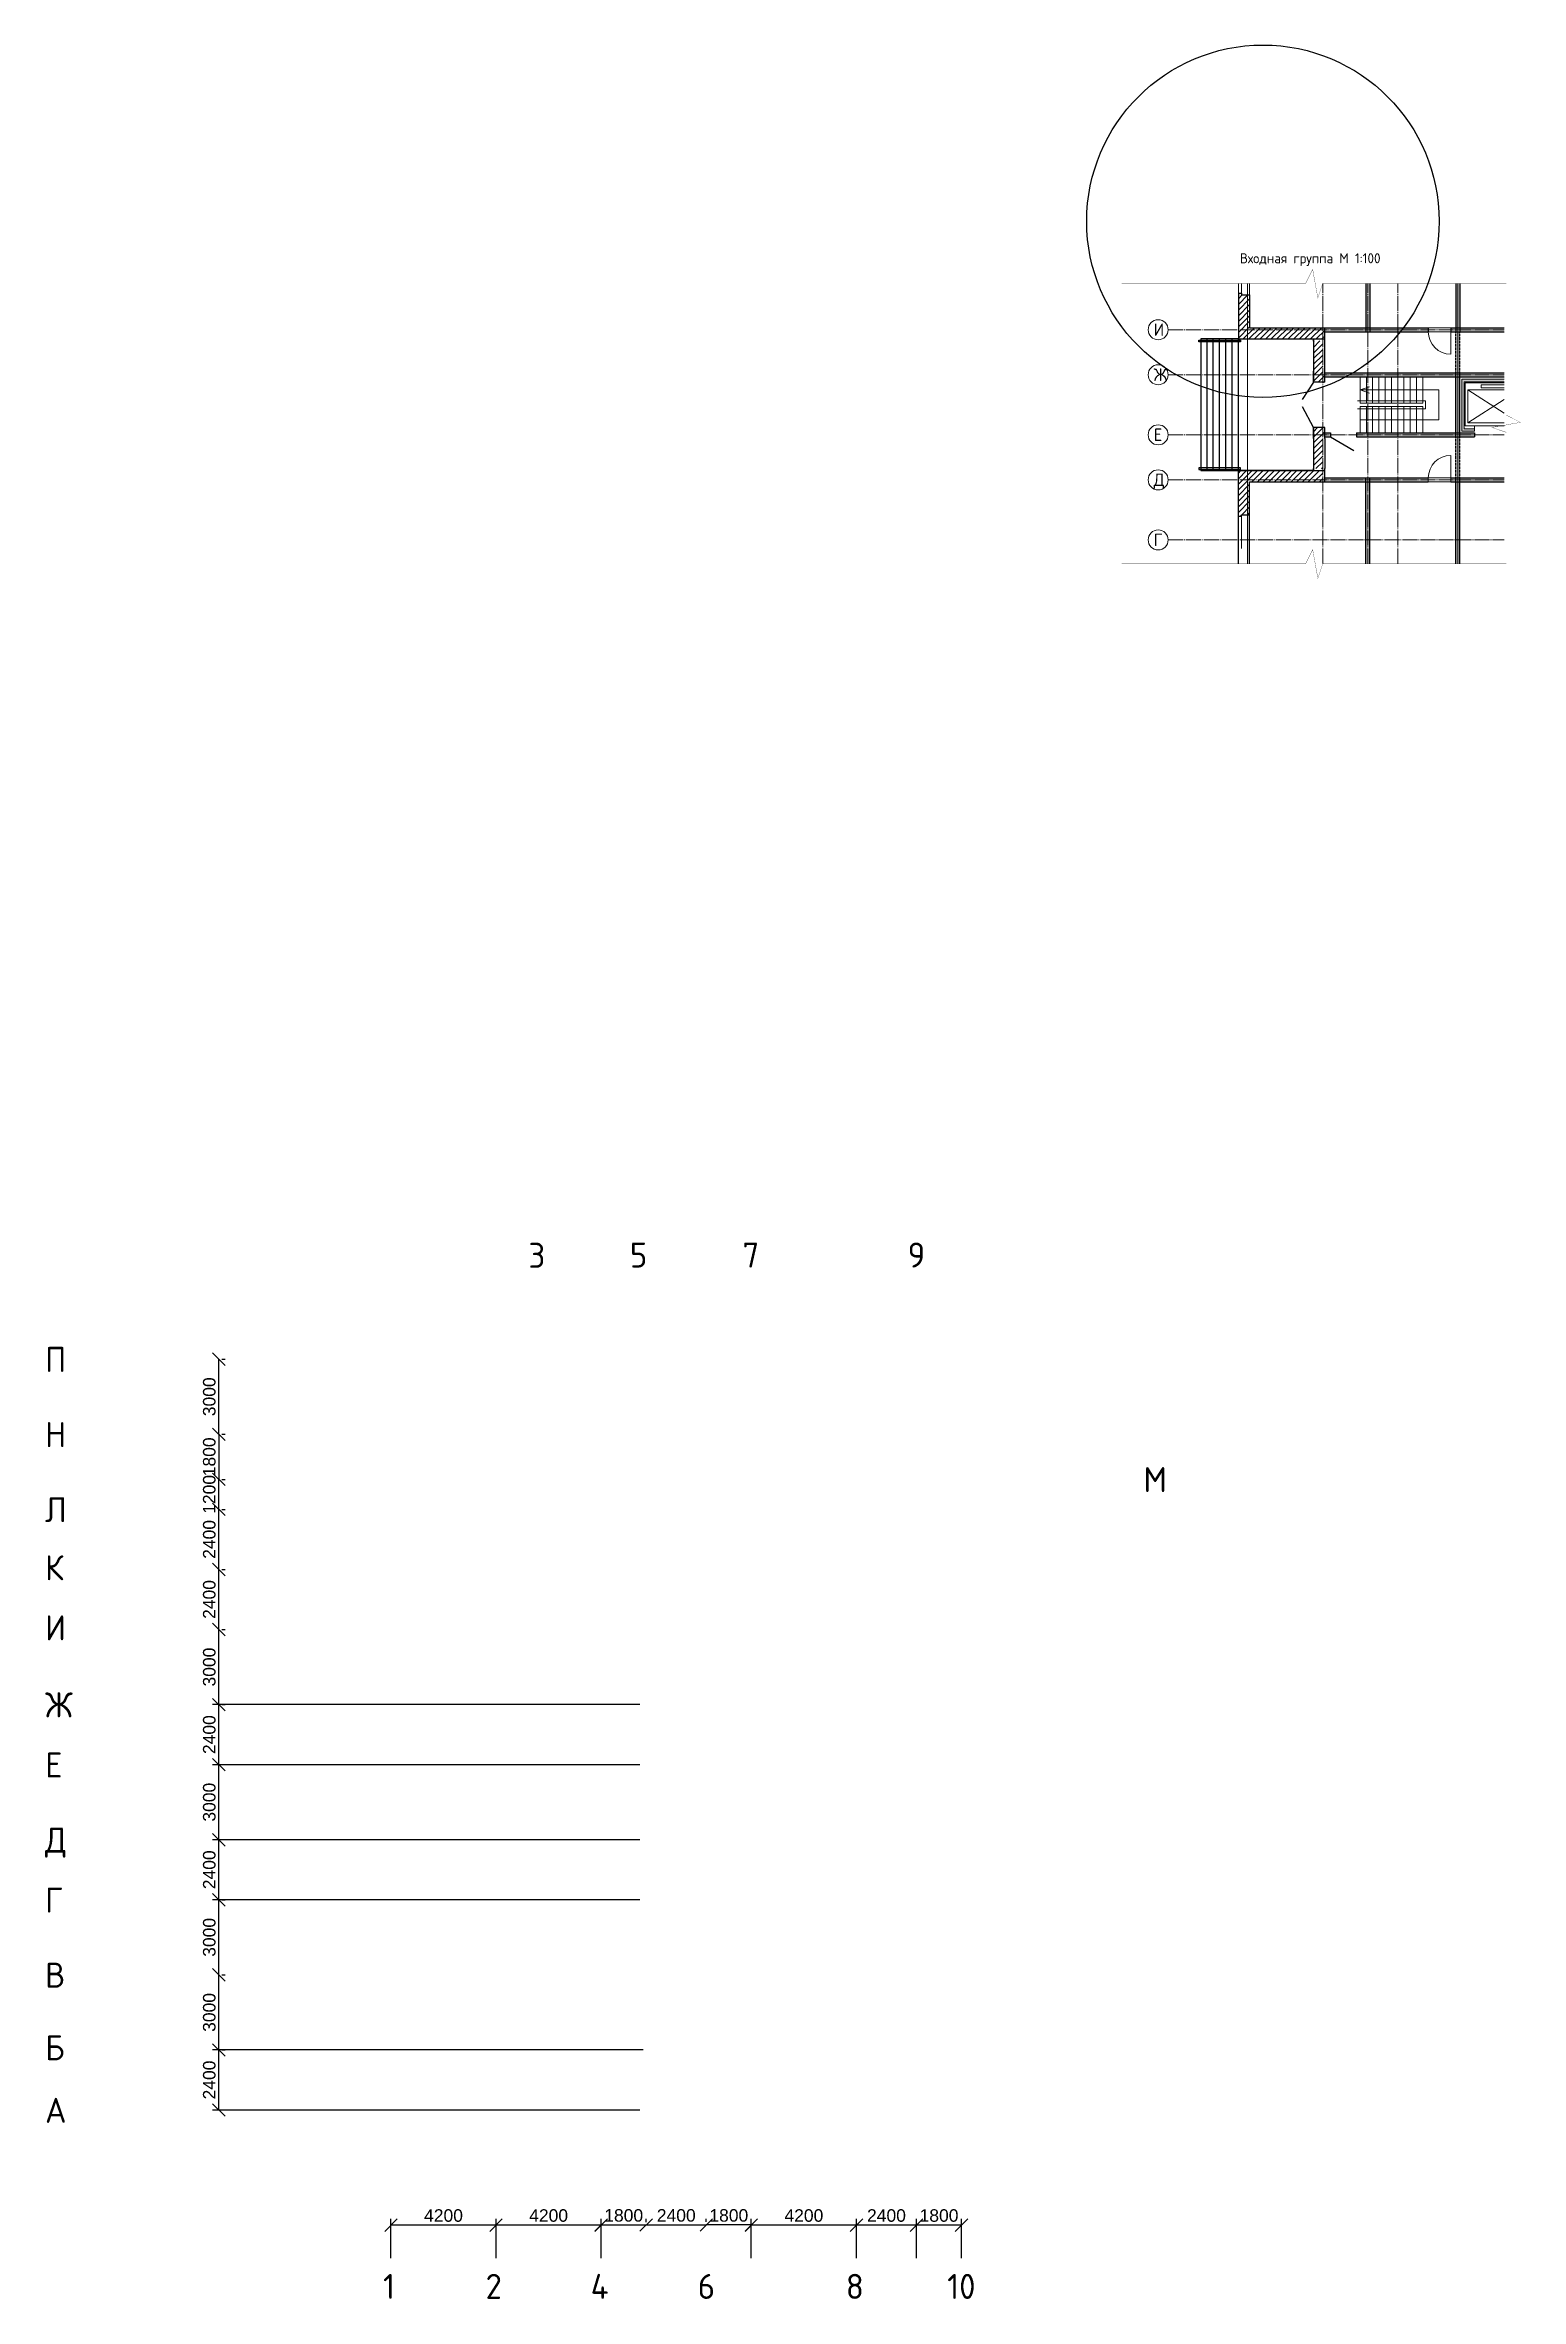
# Model space of a CAD drawing. Header units: millimetres. Extents: x -10163 to 1081624, y -5450 to 417560.
# Drawn here: x 127763 to 186735, y -5450 to 84606 of the extents above; entities that cross this region are included whole.
import ezdxf

# ---------------------------------------------------------------- set-up
doc = ezdxf.new("R2010")
doc.units = ezdxf.units.MM
doc.header["$PDMODE"] = 35
doc.linetypes.add('DASHED', pattern=[7, 5, -2, 0])
doc.linetypes.add('Штрих-пунктир', pattern=[24, 20, -1.5, 1, -1.5])
for name, color, linetype in [('0шибки', 220, 'Continuous'), ('Лестница', 7, 'Continuous'), ('ЛИФТ', 10, 'Continuous'), ('норм двкри', 60, 'Continuous'), ('Оси 2', 253, 'Continuous'), ('Покрытия', 50, 'Continuous'), ('ПРОЁМЫ', 134, 'Continuous'), ('Стены', 40, 'Continuous')]:
    doc.layers.add(name, color=color, linetype=linetype)
doc.layers.add('Окна', color=130, linetype='Continuous', lineweight=5, transparency=0.5)
doc.styles.add('GOST-2.304_Type-B', font='GOST Common.ttf')
doc.styles.get("Standard").update_dxf_attribs({"font": 'arial.ttf'})
doc.styles.add('ГОСТ', font='GOST Common.ttf', dxfattribs={"height": 400})
doc.dimstyles.new('ISO-25', dxfattribs={"dimtxt": 2.5, "dimasz": 2.5, "dimexe": 1.25, "dimexo": 0.625, "dimtad": 1, "dimtxsty": 'Standard', "dimblk": 'OBLIQUE', "dimcen": 2.5, "dimadec": 0, "dimazin": 0, "dimtfac": 1, "dimtmove": 0, "dimatfit": 3, "dimfxl": 1, "dimarcsym": 0})

msp = doc.modelspace()

# ---------------------------------------------------------------- texts
at = {"layer": 'Оси 2', "linetype": 'Штрих-пунктир', "style": 'GOST-2.304_Type-B'}
for s, p in [('3', (147077.411, 35749.05)), ('5', (151129.828, 35760)), ('7', (155629.828, 35760)), ('9', (162229.828, 35760)), ('П', (127762.524, 31586.76)), ('Н', (127762.524, 28586.76)), ('М', (171652.524, 26786.76)), ('Л', (127762.524, 25586.76)), ('К', (127762.524, 23266.76)), ('И', (127762.524, 20866.76)), ('Ж', (127762.524, 17786.76)), ('Е', (127762.524, 15386.76)), ('Д', (127762.524, 12386.76)), ('Г', (127762.524, 9986.76)), ('В', (127762.524, 6986.76)), ('Б', (127762.524, 4086.76)), ('А', (127762.524, 1586.76)), ('1', (141269.828, -5450)), ('2', (145364.25, -5450)), ('4', (149564.25, -5450)), ('6', (153844.25, -5450)), ('8', (159759.828, -5450)), ('10', (163809.828, -5450))]:
    msp.add_text(s, height=1000, dxfattribs=at).set_placement(p)
at = {"layer": 'Оси 2', "lineweight": 9, "char_height": 500, "attachment_point": 1, "style": 'ГОСТ'}
for s, insert in [('И', (172060.853, 73486.282)), ('Ж', (172060.853, 71686.282)), ('Е', (172060.853, 69286.282)), ('Д', (172060.853, 67486.282)), ('Г', (172060.853, 65086.282))]:
    msp.add_mtext_dynamic_manual_height_columns(s, width=529.33393, gutter_width=12.5, heights=[0], dxfattribs=dict(at, insert=insert))
at = {"layer": 'Покрытия', "lineweight": 9, "insert": (175505.899, 76287.484), "char_height": 400, "attachment_point": 1, "style": 'ГОСТ'}
msp.add_mtext_dynamic_manual_height_columns('Входная группа М 1:100', width=11750, gutter_width=2000, heights=[0], dxfattribs=at)

# ---------------------------------------------------------------- blocks, each defined once
blk = doc.blocks.new('_Oblique')
at = {"color": 0, "linetype": 'ByBlock', "lineweight": -2}
blk.add_line((-0.5, -0.5), (0.5, 0.5), dxfattribs=at)
blk = doc.blocks.new('*D42')
at = {"layer": 'Defpoints', "color": 0, "linetype": 'Штрих-пунктир', "transparency": 16777216}
for p in [(141583, -2500), (141583, -3940), (145783, -3940)]:
    blk.add_point(p, dxfattribs=at)
at = {"layer": 'Оси 2', "color": 0, "linetype": 'Штрих-пунктир', "lineweight": -2, "transparency": 16777216}
for p, q in [((141583, -3815), (141583, -2250)), ((145783, -2500), (141583, -2500)), ((145783, -3815), (145783, -2250))]:
    blk.add_line(p, q, dxfattribs=at)
at = {"layer": 'Оси 2', "color": 0, "linetype": 'Штрих-пунктир', "lineweight": -2, "transparency": 16777216, "xscale": 500, "yscale": 500, "zscale": 500, "rotation": 180}
blk.add_blockref('_Oblique', (141583, -2500), dxfattribs=at)
at = {"layer": 'Оси 2', "color": 0, "linetype": 'Штрих-пунктир', "lineweight": -2, "transparency": 16777216, "xscale": 500, "yscale": 500, "zscale": 500}
blk.add_blockref('_Oblique', (145783, -2500), dxfattribs=at)
at = {"layer": 'Оси 2', "color": 0, "linetype": 'Штрих-пунктир', "transparency": 16777216, "insert": (143683, -2120), "char_height": 500, "attachment_point": 5}
blk.add_mtext('4200', dxfattribs=at)
blk = doc.blocks.new('*D43')
at = {"layer": 'Defpoints', "color": 0, "linetype": 'Штрих-пунктир', "transparency": 16777216}
for p in [(145783, -2500), (145783, -3940), (149983, -3940)]:
    blk.add_point(p, dxfattribs=at)
at = {"layer": 'Оси 2', "color": 0, "linetype": 'Штрих-пунктир', "lineweight": -2, "transparency": 16777216}
for p, q in [((145783, -3815), (145783, -2250)), ((149983, -2500), (145783, -2500)), ((149983, -3815), (149983, -2250))]:
    blk.add_line(p, q, dxfattribs=at)
at = {"layer": 'Оси 2', "color": 0, "linetype": 'Штрих-пунктир', "lineweight": -2, "transparency": 16777216, "xscale": 500, "yscale": 500, "zscale": 500, "rotation": 180}
blk.add_blockref('_Oblique', (145783, -2500), dxfattribs=at)
at = {"layer": 'Оси 2', "color": 0, "linetype": 'Штрих-пунктир', "lineweight": -2, "transparency": 16777216, "xscale": 500, "yscale": 500, "zscale": 500}
blk.add_blockref('_Oblique', (149983, -2500), dxfattribs=at)
at = {"layer": 'Оси 2', "color": 0, "linetype": 'Штрих-пунктир', "transparency": 16777216, "insert": (147883, -2120), "char_height": 500, "attachment_point": 5}
blk.add_mtext('4200', dxfattribs=at)
blk = doc.blocks.new('*D44')
at = {"layer": 'Defpoints', "color": 0, "linetype": 'Штрих-пунктир', "transparency": 16777216}
for p in [(155983, -2500), (155983, -3940), (160183, -3940)]:
    blk.add_point(p, dxfattribs=at)
at = {"layer": 'Оси 2', "color": 0, "linetype": 'Штрих-пунктир', "lineweight": -2, "transparency": 16777216}
for p, q in [((155983, -3815), (155983, -2250)), ((160183, -2500), (155983, -2500)), ((160183, -3815), (160183, -2250))]:
    blk.add_line(p, q, dxfattribs=at)
at = {"layer": 'Оси 2', "color": 0, "linetype": 'Штрих-пунктир', "lineweight": -2, "transparency": 16777216, "xscale": 500, "yscale": 500, "zscale": 500, "rotation": 180}
blk.add_blockref('_Oblique', (155983, -2500), dxfattribs=at)
at = {"layer": 'Оси 2', "color": 0, "linetype": 'Штрих-пунктир', "lineweight": -2, "transparency": 16777216, "xscale": 500, "yscale": 500, "zscale": 500}
blk.add_blockref('_Oblique', (160183, -2500), dxfattribs=at)
at = {"layer": 'Оси 2', "color": 0, "linetype": 'Штрих-пунктир', "transparency": 16777216, "insert": (158083, -2120), "char_height": 500, "attachment_point": 5}
blk.add_mtext('4200', dxfattribs=at)
blk = doc.blocks.new('*D45')
at = {"layer": 'Defpoints', "color": 0, "linetype": 'Штрих-пунктир', "transparency": 16777216}
for p in [(160183, -2500), (160183, -3940), (162583, -3940)]:
    blk.add_point(p, dxfattribs=at)
at = {"layer": 'Оси 2', "color": 0, "linetype": 'Штрих-пунктир', "lineweight": -2, "transparency": 16777216}
for p, q in [((160183, -3815), (160183, -2250)), ((162583, -2500), (160183, -2500)), ((162583, -3815), (162583, -2250))]:
    blk.add_line(p, q, dxfattribs=at)
at = {"layer": 'Оси 2', "color": 0, "linetype": 'Штрих-пунктир', "lineweight": -2, "transparency": 16777216, "xscale": 500, "yscale": 500, "zscale": 500, "rotation": 180}
blk.add_blockref('_Oblique', (160183, -2500), dxfattribs=at)
at = {"layer": 'Оси 2', "color": 0, "linetype": 'Штрих-пунктир', "lineweight": -2, "transparency": 16777216, "xscale": 500, "yscale": 500, "zscale": 500}
blk.add_blockref('_Oblique', (162583, -2500), dxfattribs=at)
at = {"layer": 'Оси 2', "color": 0, "linetype": 'Штрих-пунктир', "transparency": 16777216, "insert": (161383, -2120), "char_height": 500, "attachment_point": 5}
blk.add_mtext('2400', dxfattribs=at)
blk = doc.blocks.new('*D46')
at = {"layer": 'Defpoints', "color": 0, "linetype": 'Штрих-пунктир', "transparency": 16777216}
for p in [(162583, -2500), (162583, -3940), (164383, -3940)]:
    blk.add_point(p, dxfattribs=at)
at = {"layer": 'Оси 2', "color": 0, "linetype": 'Штрих-пунктир', "lineweight": -2, "transparency": 16777216}
for p, q in [((162583, -3815), (162583, -2250)), ((164383, -2500), (162583, -2500)), ((164383, -3815), (164383, -2250))]:
    blk.add_line(p, q, dxfattribs=at)
at = {"layer": 'Оси 2', "color": 0, "linetype": 'Штрих-пунктир', "lineweight": -2, "transparency": 16777216, "xscale": 500, "yscale": 500, "zscale": 500, "rotation": 180}
blk.add_blockref('_Oblique', (162583, -2500), dxfattribs=at)
at = {"layer": 'Оси 2', "color": 0, "linetype": 'Штрих-пунктир', "lineweight": -2, "transparency": 16777216, "xscale": 500, "yscale": 500, "zscale": 500}
blk.add_blockref('_Oblique', (164383, -2500), dxfattribs=at)
at = {"layer": 'Оси 2', "color": 0, "linetype": 'Штрих-пунктир', "transparency": 16777216, "insert": (163483, -2120), "char_height": 500, "attachment_point": 5}
blk.add_mtext('1800', dxfattribs=at)
blk = doc.blocks.new('*D47')
at = {"layer": 'Defpoints', "color": 0, "linetype": 'Штрих-пунктир', "transparency": 16777216}
for p in [(134705, 4497), (151783, 4497), (151655, 2097)]:
    blk.add_point(p, dxfattribs=at)
at = {"layer": 'Оси 2', "color": 0, "linetype": 'Штрих-пунктир', "lineweight": -2, "transparency": 16777216}
for p, q in [((151658, 4497), (134455, 4497)), ((134705, 2097), (134705, 4497)), ((151530, 2097), (134455, 2097))]:
    blk.add_line(p, q, dxfattribs=at)
at = {"layer": 'Оси 2', "color": 0, "linetype": 'Штрих-пунктир', "lineweight": -2, "transparency": 16777216, "xscale": 500, "yscale": 500, "zscale": 500}
for p, rotation in [((134705, 4497), 90), ((134705, 2097), 270)]:
    blk.add_blockref('_Oblique', p, dxfattribs=dict(at, rotation=rotation))
at = {"layer": 'Оси 2', "color": 0, "linetype": 'Штрих-пунктир', "transparency": 16777216, "insert": (134325, 3297), "char_height": 500, "attachment_point": 5, "rotation": 90}
blk.add_mtext('2400', dxfattribs=at)
blk = doc.blocks.new('*D48')
at = {"layer": 'Defpoints', "color": 0, "linetype": 'Штрих-пунктир', "transparency": 16777216}
for p in [(134705, 12897), (151655, 12897), (151655, 10497)]:
    blk.add_point(p, dxfattribs=at)
at = {"layer": 'Оси 2', "color": 0, "linetype": 'Штрих-пунктир', "lineweight": -2, "transparency": 16777216}
for p, q in [((151530, 12897), (134455, 12897)), ((134705, 10497), (134705, 12897)), ((151530, 10497), (134455, 10497))]:
    blk.add_line(p, q, dxfattribs=at)
at = {"layer": 'Оси 2', "color": 0, "linetype": 'Штрих-пунктир', "lineweight": -2, "transparency": 16777216, "xscale": 500, "yscale": 500, "zscale": 500}
for p, rotation in [((134705, 12897), 90), ((134705, 10497), 270)]:
    blk.add_blockref('_Oblique', p, dxfattribs=dict(at, rotation=rotation))
at = {"layer": 'Оси 2', "color": 0, "linetype": 'Штрих-пунктир', "transparency": 16777216, "insert": (134325, 11697), "char_height": 500, "attachment_point": 5, "rotation": 90}
blk.add_mtext('2400', dxfattribs=at)
blk = doc.blocks.new('*D49')
at = {"layer": 'Defpoints', "color": 0, "linetype": 'Штрих-пунктир', "transparency": 16777216}
for p in [(134705, 15897), (151655, 15897), (151655, 12897)]:
    blk.add_point(p, dxfattribs=at)
at = {"layer": 'Оси 2', "color": 0, "linetype": 'Штрих-пунктир', "lineweight": -2, "transparency": 16777216}
for p, q in [((151530, 15897), (134455, 15897)), ((134705, 12897), (134705, 15897)), ((151530, 12897), (134455, 12897))]:
    blk.add_line(p, q, dxfattribs=at)
at = {"layer": 'Оси 2', "color": 0, "linetype": 'Штрих-пунктир', "lineweight": -2, "transparency": 16777216, "xscale": 500, "yscale": 500, "zscale": 500}
for p, rotation in [((134705, 15897), 90), ((134705, 12897), 270)]:
    blk.add_blockref('_Oblique', p, dxfattribs=dict(at, rotation=rotation))
at = {"layer": 'Оси 2', "color": 0, "linetype": 'Штрих-пунктир', "transparency": 16777216, "insert": (134325, 14397), "char_height": 500, "attachment_point": 5, "rotation": 90}
blk.add_mtext('3000', dxfattribs=at)
blk = doc.blocks.new('*D50')
at = {"layer": 'Defpoints', "color": 0, "linetype": 'Штрих-пунктир', "transparency": 16777216}
for p in [(134705, 18297), (151655, 18297), (151655, 15897)]:
    blk.add_point(p, dxfattribs=at)
at = {"layer": 'Оси 2', "color": 0, "linetype": 'Штрих-пунктир', "lineweight": -2, "transparency": 16777216}
for p, q in [((151530, 18297), (134455, 18297)), ((134705, 15897), (134705, 18297)), ((151530, 15897), (134455, 15897))]:
    blk.add_line(p, q, dxfattribs=at)
at = {"layer": 'Оси 2', "color": 0, "linetype": 'Штрих-пунктир', "lineweight": -2, "transparency": 16777216, "xscale": 500, "yscale": 500, "zscale": 500}
for p, rotation in [((134705, 18297), 90), ((134705, 15897), 270)]:
    blk.add_blockref('_Oblique', p, dxfattribs=dict(at, rotation=rotation))
at = {"layer": 'Оси 2', "color": 0, "linetype": 'Штрих-пунктир', "transparency": 16777216, "insert": (134325, 17097), "char_height": 500, "attachment_point": 5, "rotation": 90}
blk.add_mtext('2400', dxfattribs=at)
blk = doc.blocks.new('*D51')
at = {"layer": 'Defpoints', "color": 0, "linetype": 'Штрих-пунктир', "transparency": 16777216}
for p in [(149983, -2504), (151783, -2496), (151783, -2504)]:
    blk.add_point(p, dxfattribs=at)
at = {"layer": 'Оси 2', "color": 0, "linetype": 'Штрих-пунктир', "lineweight": -2, "transparency": 16777216}
for p, q in [((149983, -2379), (149983, -2246)), ((149983, -2496), (151783, -2496)), ((151783, -2379), (151783, -2246))]:
    blk.add_line(p, q, dxfattribs=at)
at = {"layer": 'Оси 2', "color": 0, "linetype": 'Штрих-пунктир', "lineweight": -2, "transparency": 16777216, "xscale": 500, "yscale": 500, "zscale": 500, "rotation": 180}
blk.add_blockref('_Oblique', (149983, -2496), dxfattribs=at)
at = {"layer": 'Оси 2', "color": 0, "linetype": 'Штрих-пунктир', "lineweight": -2, "transparency": 16777216, "xscale": 500, "yscale": 500, "zscale": 500}
blk.add_blockref('_Oblique', (151783, -2496), dxfattribs=at)
at = {"layer": 'Оси 2', "color": 0, "linetype": 'Штрих-пунктир', "transparency": 16777216, "insert": (150883, -2116), "char_height": 500, "attachment_point": 5}
blk.add_mtext('1800', dxfattribs=at)
blk = doc.blocks.new('*D52')
at = {"layer": 'Defpoints', "color": 0, "linetype": 'Штрих-пунктир', "transparency": 16777216}
for p in [(151783, -2496), (154183, -2496), (154183, -2496)]:
    blk.add_point(p, dxfattribs=at)
at = {"layer": 'Оси 2', "color": 0, "linetype": 'Штрих-пунктир', "lineweight": -2, "transparency": 16777216}
for p, q in [((151783, -2371), (151783, -2246)), ((151783, -2496), (154183, -2496)), ((154183, -2371), (154183, -2246))]:
    blk.add_line(p, q, dxfattribs=at)
at = {"layer": 'Оси 2', "color": 0, "linetype": 'Штрих-пунктир', "lineweight": -2, "transparency": 16777216, "xscale": 500, "yscale": 500, "zscale": 500, "rotation": 180}
blk.add_blockref('_Oblique', (151783, -2496), dxfattribs=at)
at = {"layer": 'Оси 2', "color": 0, "linetype": 'Штрих-пунктир', "lineweight": -2, "transparency": 16777216, "xscale": 500, "yscale": 500, "zscale": 500}
blk.add_blockref('_Oblique', (154183, -2496), dxfattribs=at)
at = {"layer": 'Оси 2', "color": 0, "linetype": 'Штрих-пунктир', "transparency": 16777216, "insert": (152983, -2116), "char_height": 500, "attachment_point": 5}
blk.add_mtext('2400', dxfattribs=at)
blk = doc.blocks.new('*D53')
at = {"layer": 'Defpoints', "color": 0, "linetype": 'Штрих-пунктир', "transparency": 16777216}
for p in [(154183, -2496), (154183, -2500), (155983, -2500)]:
    blk.add_point(p, dxfattribs=at)
at = {"layer": 'Оси 2', "color": 0, "linetype": 'Штрих-пунктир', "lineweight": -2, "transparency": 16777216}
for p, q in [((154183, -2375), (154183, -2246)), ((155983, -2496), (154183, -2496)), ((155983, -2375), (155983, -2246))]:
    blk.add_line(p, q, dxfattribs=at)
at = {"layer": 'Оси 2', "color": 0, "linetype": 'Штрих-пунктир', "lineweight": -2, "transparency": 16777216, "xscale": 500, "yscale": 500, "zscale": 500, "rotation": 180}
blk.add_blockref('_Oblique', (154183, -2496), dxfattribs=at)
at = {"layer": 'Оси 2', "color": 0, "linetype": 'Штрих-пунктир', "lineweight": -2, "transparency": 16777216, "xscale": 500, "yscale": 500, "zscale": 500}
blk.add_blockref('_Oblique', (155983, -2496), dxfattribs=at)
at = {"layer": 'Оси 2', "color": 0, "linetype": 'Штрих-пунктир', "transparency": 16777216, "insert": (155083, -2116), "char_height": 500, "attachment_point": 5}
blk.add_mtext('1800', dxfattribs=at)
blk = doc.blocks.new('*D54')
at = {"layer": 'Defpoints', "color": 0, "linetype": 'Штрих-пунктир', "transparency": 16777216}
for p in [(134705, 7497), (134705, 7497), (134705, 4497)]:
    blk.add_point(p, dxfattribs=at)
at = {"layer": 'Оси 2', "color": 0, "linetype": 'Штрих-пунктир', "lineweight": -2, "transparency": 16777216}
for p, q in [((134705, 4497), (134705, 7497)), ((134830, 7497), (134955, 7497)), ((134830, 4497), (134955, 4497))]:
    blk.add_line(p, q, dxfattribs=at)
at = {"layer": 'Оси 2', "color": 0, "linetype": 'Штрих-пунктир', "lineweight": -2, "transparency": 16777216, "xscale": 500, "yscale": 500, "zscale": 500}
for p, rotation in [((134705, 7497), 90), ((134705, 4497), 270)]:
    blk.add_blockref('_Oblique', p, dxfattribs=dict(at, rotation=rotation))
at = {"layer": 'Оси 2', "color": 0, "linetype": 'Штрих-пунктир', "transparency": 16777216, "insert": (134325, 5997), "char_height": 500, "attachment_point": 5, "rotation": 90}
blk.add_mtext('3000', dxfattribs=at)
blk = doc.blocks.new('*D55')
at = {"layer": 'Defpoints', "color": 0, "linetype": 'Штрих-пунктир', "transparency": 16777216}
for p in [(134705, 10497), (134705, 10497), (134705, 7497)]:
    blk.add_point(p, dxfattribs=at)
at = {"layer": 'Оси 2', "color": 0, "linetype": 'Штрих-пунктир', "lineweight": -2, "transparency": 16777216}
for p, q in [((134705, 7497), (134705, 10497)), ((134830, 10497), (134955, 10497)), ((134830, 7497), (134955, 7497))]:
    blk.add_line(p, q, dxfattribs=at)
at = {"layer": 'Оси 2', "color": 0, "linetype": 'Штрих-пунктир', "lineweight": -2, "transparency": 16777216, "xscale": 500, "yscale": 500, "zscale": 500}
for p, rotation in [((134705, 10497), 90), ((134705, 7497), 270)]:
    blk.add_blockref('_Oblique', p, dxfattribs=dict(at, rotation=rotation))
at = {"layer": 'Оси 2', "color": 0, "linetype": 'Штрих-пунктир', "transparency": 16777216, "insert": (134325, 8997), "char_height": 500, "attachment_point": 5, "rotation": 90}
blk.add_mtext('3000', dxfattribs=at)
blk = doc.blocks.new('*D56')
at = {"layer": 'Defpoints', "color": 0, "linetype": 'Штрих-пунктир', "transparency": 16777216}
for p in [(134705, 21297), (134705, 21297), (134705, 18297)]:
    blk.add_point(p, dxfattribs=at)
at = {"layer": 'Оси 2', "color": 0, "linetype": 'Штрих-пунктир', "lineweight": -2, "transparency": 16777216}
for p, q in [((134705, 18297), (134705, 21297)), ((134830, 21297), (134955, 21297)), ((134830, 18297), (134955, 18297))]:
    blk.add_line(p, q, dxfattribs=at)
at = {"layer": 'Оси 2', "color": 0, "linetype": 'Штрих-пунктир', "lineweight": -2, "transparency": 16777216, "xscale": 500, "yscale": 500, "zscale": 500}
for p, rotation in [((134705, 21297), 90), ((134705, 18297), 270)]:
    blk.add_blockref('_Oblique', p, dxfattribs=dict(at, rotation=rotation))
at = {"layer": 'Оси 2', "color": 0, "linetype": 'Штрих-пунктир', "transparency": 16777216, "insert": (134325, 19797), "char_height": 500, "attachment_point": 5, "rotation": 90}
blk.add_mtext('3000', dxfattribs=at)
blk = doc.blocks.new('*D57')
at = {"layer": 'Defpoints', "color": 0, "linetype": 'Штрих-пунктир', "transparency": 16777216}
for p in [(134705, 23697), (134705, 23697), (134705, 21297)]:
    blk.add_point(p, dxfattribs=at)
at = {"layer": 'Оси 2', "color": 0, "linetype": 'Штрих-пунктир', "lineweight": -2, "transparency": 16777216}
for p, q in [((134705, 21297), (134705, 23697)), ((134830, 23697), (134955, 23697)), ((134830, 21297), (134955, 21297))]:
    blk.add_line(p, q, dxfattribs=at)
at = {"layer": 'Оси 2', "color": 0, "linetype": 'Штрих-пунктир', "lineweight": -2, "transparency": 16777216, "xscale": 500, "yscale": 500, "zscale": 500}
for p, rotation in [((134705, 23697), 90), ((134705, 21297), 270)]:
    blk.add_blockref('_Oblique', p, dxfattribs=dict(at, rotation=rotation))
at = {"layer": 'Оси 2', "color": 0, "linetype": 'Штрих-пунктир', "transparency": 16777216, "insert": (134325, 22497), "char_height": 500, "attachment_point": 5, "rotation": 90}
blk.add_mtext('2400', dxfattribs=at)
blk = doc.blocks.new('*D58')
at = {"layer": 'Defpoints', "color": 0, "linetype": 'Штрих-пунктир', "transparency": 16777216}
for p in [(134705, 26097), (134705, 26097), (134705, 23697)]:
    blk.add_point(p, dxfattribs=at)
at = {"layer": 'Оси 2', "color": 0, "linetype": 'Штрих-пунктир', "lineweight": -2, "transparency": 16777216}
for p, q in [((134705, 23697), (134705, 26097)), ((134830, 26097), (134955, 26097)), ((134830, 23697), (134955, 23697))]:
    blk.add_line(p, q, dxfattribs=at)
at = {"layer": 'Оси 2', "color": 0, "linetype": 'Штрих-пунктир', "lineweight": -2, "transparency": 16777216, "xscale": 500, "yscale": 500, "zscale": 500}
for p, rotation in [((134705, 26097), 90), ((134705, 23697), 270)]:
    blk.add_blockref('_Oblique', p, dxfattribs=dict(at, rotation=rotation))
at = {"layer": 'Оси 2', "color": 0, "linetype": 'Штрих-пунктир', "transparency": 16777216, "insert": (134325, 24897), "char_height": 500, "attachment_point": 5, "rotation": 90}
blk.add_mtext('2400', dxfattribs=at)
blk = doc.blocks.new('*D59')
at = {"layer": 'Defpoints', "color": 0, "linetype": 'Штрих-пунктир', "transparency": 16777216}
for p in [(134705, 32097), (134705, 32097), (134705, 29097)]:
    blk.add_point(p, dxfattribs=at)
at = {"layer": 'Оси 2', "color": 0, "linetype": 'Штрих-пунктир', "lineweight": -2, "transparency": 16777216}
for p, q in [((134705, 29097), (134705, 32097)), ((134830, 32097), (134955, 32097)), ((134830, 29097), (134955, 29097))]:
    blk.add_line(p, q, dxfattribs=at)
at = {"layer": 'Оси 2', "color": 0, "linetype": 'Штрих-пунктир', "lineweight": -2, "transparency": 16777216, "xscale": 500, "yscale": 500, "zscale": 500}
for p, rotation in [((134705, 32097), 90), ((134705, 29097), 270)]:
    blk.add_blockref('_Oblique', p, dxfattribs=dict(at, rotation=rotation))
at = {"layer": 'Оси 2', "color": 0, "linetype": 'Штрих-пунктир', "transparency": 16777216, "insert": (134325, 30597), "char_height": 500, "attachment_point": 5, "rotation": 90}
blk.add_mtext('3000', dxfattribs=at)
blk = doc.blocks.new('*D60')
at = {"layer": 'Defpoints', "color": 0, "linetype": 'Штрих-пунктир', "transparency": 16777216}
for p in [(134701, 29097), (134701, 27297), (134705, 27297)]:
    blk.add_point(p, dxfattribs=at)
at = {"layer": 'Оси 2', "color": 0, "linetype": 'Штрих-пунктир', "lineweight": -2, "transparency": 16777216}
for p, q in [((134705, 29097), (134705, 27297)), ((134826, 29097), (134955, 29097)), ((134826, 27297), (134955, 27297))]:
    blk.add_line(p, q, dxfattribs=at)
at = {"layer": 'Оси 2', "color": 0, "linetype": 'Штрих-пунктир', "lineweight": -2, "transparency": 16777216, "xscale": 500, "yscale": 500, "zscale": 500}
for p, rotation in [((134705, 29097), 90), ((134705, 27297), 270)]:
    blk.add_blockref('_Oblique', p, dxfattribs=dict(at, rotation=rotation))
at = {"layer": 'Оси 2', "color": 0, "linetype": 'Штрих-пунктир', "transparency": 16777216, "insert": (134325, 28197), "char_height": 500, "attachment_point": 5, "rotation": 90}
blk.add_mtext('1800', dxfattribs=at)
blk = doc.blocks.new('*D61')
at = {"layer": 'Defpoints', "color": 0, "linetype": 'Штрих-пунктир', "transparency": 16777216}
for p in [(134705, 27297), (134705, 27297), (134705, 26097)]:
    blk.add_point(p, dxfattribs=at)
at = {"layer": 'Оси 2', "color": 0, "linetype": 'Штрих-пунктир', "lineweight": -2, "transparency": 16777216}
for p, q in [((134705, 26097), (134705, 27297)), ((134830, 27297), (134955, 27297)), ((134830, 26097), (134955, 26097))]:
    blk.add_line(p, q, dxfattribs=at)
at = {"layer": 'Оси 2', "color": 0, "linetype": 'Штрих-пунктир', "lineweight": -2, "transparency": 16777216, "xscale": 500, "yscale": 500, "zscale": 500}
for p, rotation in [((134705, 27297), 90), ((134705, 26097), 270)]:
    blk.add_blockref('_Oblique', p, dxfattribs=dict(at, rotation=rotation))
at = {"layer": 'Оси 2', "color": 0, "linetype": 'Штрих-пунктир', "transparency": 16777216, "insert": (134325, 26697), "char_height": 500, "attachment_point": 5, "rotation": 90}
blk.add_mtext('1200', dxfattribs=at)

# ---------------------------------------------------------------- dimensions: what is measured, and where the dimension line sits
at = {"layer": 'Оси 2', "linetype": 'Штрих-пунктир'}
for base, p1, p2, angle, picture, middle in [((134705.22, 32096.76), (134705.22, 29096.76), (134705.22, 32096.76), 90, '*D59', (134324.763, 30596.76)), ((134705.22, 27296.76), (134701.47, 29096.76), (134701.47, 27296.76), 90, '*D60', (134324.934, 28196.76)), ((134705.22, 26096.76), (134705.22, 23696.76), (134705.22, 26096.76), 90, '*D58', (134324.934, 24896.76)), ((134705.22, 23696.76), (134705.22, 21296.76), (134705.22, 23696.76), 90, '*D57', (134324.934, 22496.76)), ((134705.22, 21296.76), (134705.22, 18296.76), (134705.22, 21296.76), 90, '*D56', (134324.763, 19796.76)), ((134705.22, 18296.76), (151655.22, 15896.76), (151655.22, 18296.76), 270, '*D50', (134324.934, 17096.76)), ((134705.22, 15896.76), (151655.22, 12896.76), (151655.22, 15896.76), 270, '*D49', (134324.763, 14396.76)), ((134705.22, 12896.76), (151655.22, 10496.76), (151655.22, 12896.76), 270, '*D48', (134324.934, 11696.76)), ((134705.22, 10496.76), (134705.22, 7496.76), (134705.22, 10496.76), 90, '*D55', (134324.763, 8996.76)), ((134705.22, 7496.76), (134705.22, 4496.76), (134705.22, 7496.76), 90, '*D54', (134324.763, 5996.76)), ((134705.22, 4496.76), (151655.22, 2096.76), (151782.524, 4496.76), 270, '*D47', (134324.934, 3296.76))]:
    dim = msp.add_linear_dim(base=base, p1=p1, p2=p2, angle=angle, dimstyle='ISO-25', dxfattribs=at)
    dim.commit()
    dim.dimension.update_dxf_attribs({"geometry": picture, "text_midpoint": middle})
dim = msp.add_linear_dim(base=(134705.22, 27296.76), p1=(134705.22, 26096.76), p2=(134705.22, 27296.76), angle=90, dimstyle='ISO-25', dxfattribs=at)
dim.commit()
dim.dimension.update_dxf_attribs({"geometry": '*D61', "text_midpoint": (134705.22, 26696.76), "dimtype": 160})
for base, p1, p2, picture, middle in [((141582.524, -2500), (145782.524, -3940), (141582.524, -3940), '*D42', (143682.524, -2119.714)), ((145782.524, -2500), (149982.524, -3940), (145782.524, -3940), '*D43', (147882.524, -2119.714)), ((151782.524, -2496.25), (149982.524, -2503.75), (151782.524, -2503.75), '*D51', (150882.524, -2115.964)), ((154182.524, -2496.25), (151782.524, -2496.25), (154182.524, -2496.25), '*D52', (152982.524, -2115.964)), ((154182.524, -2496.25), (155982.524, -2500), (154182.524, -2500), '*D53', (155082.524, -2115.964)), ((155982.524, -2500), (160182.524, -3940), (155982.524, -3940), '*D44', (158082.524, -2119.714)), ((160182.524, -2500), (162582.524, -3940), (160182.524, -3940), '*D45', (161382.524, -2119.714)), ((162582.524, -2500), (164382.524, -3940), (162582.524, -3940), '*D46', (163482.524, -2119.714))]:
    dim = msp.add_linear_dim(base=base, p1=p1, p2=p2, dimstyle='ISO-25', dxfattribs=at)
    dim.commit()
    dim.dimension.update_dxf_attribs({"geometry": picture, "text_midpoint": middle})

# ---------------------------------------------------------------- hatches: boundary and pattern name
at = {"layer": 'Лестница', "lineweight": 9}
h = msp.add_hatch(color=256, dxfattribs=at)
h.dxf.hatch_style = 1
h.paths.add_polyline_path([(186059.305, 71152.56), (186059.305, 71252.56), (184370.218, 71252.56), (184370.218, 69172.56), (184880.218, 69172.56), (184880.218, 69272.56), (184470.218, 69272.56), (184470.218, 71152.56)])
at = {"layer": 'ПРОЁМЫ', "ltscale": 10}
h = msp.add_hatch(color=256, dxfattribs=at)
h.dxf.hatch_style = 1
h.paths.add_polyline_path([(180533.458, 67232.56), (178893.458, 67232.56), (178893.458, 67152.56), (180533.458, 67152.56)])
h.paths.add_polyline_path([(180533.458, 67312.56), (178893.458, 67312.56), (178893.458, 67232.56), (180533.458, 67232.56)])
h.paths.add_polyline_path([(181813.458, 67232.56), (180693.458, 67232.56), (180693.458, 67152.56), (181813.458, 67152.56)])
h.paths.add_polyline_path([(181813.458, 67312.56), (180693.458, 67312.56), (180693.458, 67232.56), (181813.458, 67232.56)])
h.paths.add_polyline_path([(180693.458, 67152.56), (180613.458, 67152.56), (180613.458, 63893.825), (180693.458, 63893.825)])
h.paths.add_polyline_path([(180613.458, 67152.56), (180533.458, 67152.56), (180533.458, 63893.825), (180613.458, 63893.825)])
h.paths.add_polyline_path([(183033.458, 67232.56), (181813.458, 67232.56), (181813.458, 67152.56), (183033.458, 67152.56)])
h.paths.add_polyline_path([(183033.458, 67312.56), (181813.458, 67312.56), (181813.458, 67232.56), (183033.458, 67232.56)])
h.paths.add_polyline_path([(184133.458, 67232.56), (183933.458, 67232.56), (183933.458, 67152.56), (184133.458, 67152.56)])
h.paths.add_polyline_path([(184133.458, 67312.56), (183933.458, 67312.56), (183933.458, 67232.56), (184133.458, 67232.56)])
h.paths.add_polyline_path([(186059.305, 67232.56), (184292.639, 67232.56), (184292.648, 67152.56), (185413.458, 67152.56), (186059.305, 67152.56)])
h.paths.add_polyline_path([(186059.305, 67312.56), (184292.63, 67312.56), (184292.639, 67232.56), (186059.305, 67232.56)])
h.paths.add_polyline_path([(184292.648, 67152.56), (184213.458, 67152.56), (184213.458, 63893.825), (184293.023, 63893.825)])
h.paths.add_polyline_path([(184213.458, 67152.56), (184133.458, 67152.56), (184133.458, 63893.825), (184213.458, 63893.825)])
h.paths.add_polyline_path([(184292.63, 68950.889), (184213.458, 68950.915), (184213.458, 67312.56), (184292.63, 67312.56)])
h.paths.add_polyline_path([(184213.458, 68950.915), (184132.63, 68950.941), (184133.458, 67312.56), (184213.458, 67312.56)])
h.paths.add_polyline_path([(184880.173, 69032.56), (184293.141, 69032.56), (184293.158, 68950.889), (184880.147, 68950.7)])
h.paths.add_polyline_path([(184880.199, 69112.56), (184293.125, 69112.56), (184293.141, 69032.56), (184880.173, 69032.56)])
h.paths.add_polyline_path([(184292.663, 71352.56), (184213.458, 71352.56), (184213.458, 69112.56), (184293.125, 69112.56)])
h.paths.add_polyline_path([(184213.458, 71352.56), (184133.103, 71352.56), (184132.662, 69112.56), (184213.458, 69112.56)])
h.paths.add_polyline_path([(184132.662, 69112.56), (181813.458, 69112.56), (181813.458, 69032.56), (184132.646, 69032.56)])
h.paths.add_polyline_path([(184132.646, 69032.56), (181813.458, 69032.56), (181813.458, 68951.688), (184132.63, 68950.941)])
h.paths.add_polyline_path([(181813.458, 69032.56), (180613.458, 69032.56), (180613.458, 68952.075), (181813.458, 68951.688)])
h.paths.add_polyline_path([(181813.458, 69112.56), (180613.458, 69112.56), (180613.458, 69032.56), (181813.458, 69032.56)])
h.paths.add_polyline_path([(180613.458, 71432.56), (178893.458, 71432.56), (178893.458, 71352.56), (180613.458, 71352.56)])
h.paths.add_polyline_path([(180613.458, 71513.044), (178893.458, 71512.49), (178893.458, 71432.56), (180613.458, 71432.56)])
h.paths.add_polyline_path([(181813.458, 71513.431), (180613.458, 71513.044), (180613.458, 71432.56), (181813.458, 71432.56)])
h.paths.add_polyline_path([(181813.458, 71432.56), (180613.458, 71432.56), (180613.458, 71352.56), (181813.458, 71352.56)])
h.paths.add_polyline_path([(184133.119, 71432.56), (181813.458, 71432.56), (181813.458, 71352.56), (184133.103, 71352.56)])
h.paths.add_polyline_path([(184133.135, 71514.179), (181813.458, 71513.431), (181813.458, 71432.56), (184133.119, 71432.56)])
h.paths.add_polyline_path([(186059.305, 71432.56), (184292.647, 71432.56), (184292.663, 71352.56), (186059.305, 71352.56)])
h.paths.add_polyline_path([(186059.305, 71514.8), (184292.63, 71514.23), (184292.647, 71432.56), (186059.305, 71432.56)])
h.paths.add_polyline_path([(184293.458, 73152.56), (184213.458, 73152.56), (184213.458, 71514.205), (184292.63, 71514.23)])
h.paths.add_polyline_path([(184213.458, 73152.56), (184133.458, 73152.56), (184133.455, 73139.065), (184133.979, 71514.179), (184213.458, 71514.205)])
h.paths.add_polyline_path([(186059.305, 73232.56), (184293.458, 73232.56), (184293.458, 73152.56), (186059.305, 73152.56)])
h.paths.add_polyline_path([(186059.305, 73312.56), (185513.458, 73312.56), (184293.458, 73312.56), (184293.458, 73232.56), (186059.305, 73232.56)])
h.paths.add_polyline_path([(184213.458, 75076.681), (184133.458, 75076.681), (184133.458, 73312.56), (184213.458, 73312.56)])
h.paths.add_polyline_path([(184293.458, 75076.681), (184213.458, 75076.681), (184213.458, 73312.56), (184293.458, 73312.56)])
h.paths.add_polyline_path([(184133.458, 73232.56), (183933.458, 73232.56), (183933.458, 73152.56), (184133.458, 73152.56)])
h.paths.add_polyline_path([(184133.458, 73312.56), (183933.458, 73312.56), (183933.458, 73232.56), (184133.458, 73232.56)])
h.paths.add_polyline_path([(183033.458, 73232.56), (181813.458, 73232.56), (181813.458, 73152.56), (183033.458, 73152.56)])
h.paths.add_polyline_path([(183033.458, 73312.56), (181813.458, 73312.56), (181813.458, 73232.56), (183033.458, 73232.56)])
h.paths.add_polyline_path([(181813.458, 73232.56), (180693.458, 73232.56), (180693.458, 73152.56), (181813.458, 73152.56)])
h.paths.add_polyline_path([(181813.458, 73312.56), (180693.458, 73312.56), (180693.458, 73232.56), (181813.458, 73232.56)])
h.paths.add_polyline_path([(180613.458, 75076.681), (180533.458, 75076.681), (180533.458, 73312.56), (180613.458, 73312.56)])
h.paths.add_polyline_path([(180693.458, 75076.681), (180613.458, 75076.681), (180613.458, 73312.56), (180693.458, 73312.56)])
h.paths.add_polyline_path([(180533.458, 73312.56), (178893.458, 73312.56), (178893.458, 73232.56), (180533.458, 73232.56)])
h.paths.add_polyline_path([(180533.458, 73232.56), (178893.458, 73232.56), (178893.458, 73152.56), (180533.458, 73152.56)])
h.paths.add_polyline_path([(180159.567, 69032.56), (180159.567, 68952.221), (180613.458, 68952.075), (180613.458, 69032.56)])
h.paths.add_polyline_path([(179121.051, 68952.556), (179121.051, 69032.56), (178893.458, 69032.56), (178893.458, 68952.63)])
h.paths.add_polyline_path([(180159.567, 69112.56), (180159.567, 69032.56), (180613.458, 69032.56), (180613.458, 69112.56)])
h.paths.add_polyline_path([(179121.051, 69032.56), (179121.051, 69112.56), (178893.458, 69112.56), (178893.458, 69032.56)])
h = msp.add_hatch(dxfattribs=at)
h.set_pattern_fill('ANSI31', color=256, scale=50)
h.set_pattern_definition([(45, (-64707.14, 1e-11), (-112.2532, 112.2532), [])])
h.paths.add_polyline_path([(175813.458, 74622.56), (175563.458, 74622.56), (175563.458, 74687.56), (175443.458, 74687.56), (175443.458, 73232.56), (175813.458, 73232.56)])
h.paths.add_polyline_path([(175813.458, 73232.56), (175443.458, 73232.56), (175443.458, 72862.56), (175813.458, 72862.56)])
h.paths.add_polyline_path([(178813.458, 73312.56), (175893.458, 73312.56), (175893.458, 74622.56), (175813.458, 74622.56), (175813.458, 73232.56), (178813.458, 73232.56)])
h.paths.add_polyline_path([(178813.458, 73232.56), (175813.458, 73232.56), (175813.458, 72862.56), (176423.458, 72862.56), (178813.458, 72862.56)])
h.paths.add_polyline_path([(178893.458, 73232.56), (178813.458, 73232.56), (178813.458, 72862.56), (178893.458, 72862.56)])
h.paths.add_polyline_path([(178893.458, 73312.56), (178813.458, 73312.56), (178813.458, 73232.56), (178893.458, 73232.56)])
h.paths.add_polyline_path([(178893.458, 72862.56), (178813.458, 72862.56), (178813.458, 72782.56), (178893.458, 72782.56)])
h.paths.add_polyline_path([(178813.458, 72862.56), (178443.458, 72862.56), (178443.458, 72782.56), (178813.458, 72782.56)], flags=17)
h.paths.add_polyline_path([(178813.458, 72862.56), (178443.458, 72862.56), (178443.458, 71432.56), (178813.458, 71432.56)])
h.paths.add_polyline_path([(178813.458, 69032.56), (178443.458, 69032.56), (178443.458, 67602.56), (178813.458, 67602.56)])
h.paths.add_polyline_path([(178813.458, 67602.56), (175813.458, 67602.56), (175813.458, 67232.56), (178813.458, 67232.56)])
h.paths.add_polyline_path([(178813.458, 67682.56), (178443.458, 67682.56), (178443.458, 67602.56), (178813.458, 67602.56)], flags=17)
h.paths.add_polyline_path([(178813.458, 67232.56), (175813.458, 67232.56), (175813.458, 65842.56), (175893.458, 65842.56), (175893.458, 67152.56), (178813.458, 67152.56)])
h.paths.add_polyline_path([(175813.458, 67232.56), (175443.458, 67232.56), (175443.458, 65777.56), (175563.458, 65777.56), (175563.458, 65842.56), (175813.458, 65842.56)])
h.paths.add_polyline_path([(175813.458, 67602.56), (175443.458, 67602.56), (175443.458, 67232.56), (175813.458, 67232.56)])
h.paths.add_polyline_path([(178813.458, 69322.19), (178443.458, 69322.19), (178443.458, 69032.56), (178813.458, 69032.56)])
h.paths.add_polyline_path([(178443.458, 71138.046), (178813.458, 71138.046), (178813.458, 71432.56), (178443.458, 71432.56)])
h.paths.add_polyline_path([(178813.458, 71138.046), (178893.458, 71138.046), (178893.458, 71432.56), (178813.458, 71432.56)])
h.paths.add_polyline_path([(178893.458, 69322.19), (178813.458, 69322.19), (178813.458, 69032.56), (178893.458, 69032.56)])
h = msp.add_hatch(color=256, dxfattribs=at)
h.dxf.hatch_style = 1
h.paths.add_polyline_path([(173943.458, 72813.895), (173863.198, 72813.895), (173863.198, 72749.293), (173943.458, 72749.293)])
h.paths.add_polyline_path([(174193.458, 72813.895), (173943.458, 72813.895), (173943.458, 72749.293), (174193.458, 72749.293)])
h.paths.add_polyline_path([(174443.458, 72813.895), (174193.458, 72813.895), (174193.458, 72749.293), (174443.458, 72749.293)])
h.paths.add_polyline_path([(174693.458, 72813.895), (174443.458, 72813.895), (174443.458, 72749.293), (174693.458, 72749.293)])
h.paths.add_polyline_path([(174943.458, 72813.895), (174693.458, 72813.895), (174693.458, 72749.293), (174943.458, 72749.293)])
h.paths.add_polyline_path([(175193.458, 72813.895), (174943.458, 72813.895), (174943.458, 72749.293), (175193.458, 72749.293)])
h.paths.add_polyline_path([(175443.458, 72813.895), (175193.458, 72813.895), (175193.458, 72749.293), (175443.458, 72749.293)])
h.paths.add_polyline_path([(175528.46, 72813.895), (175443.458, 72813.895), (175443.458, 72749.293), (175528.46, 72749.293)])
h = msp.add_hatch(color=256, dxfattribs=at)
h.dxf.hatch_style = 1
h.paths.add_polyline_path([(173943.458, 67651.224), (173863.198, 67651.224), (173863.198, 67715.827), (173943.458, 67715.827)])
h.paths.add_polyline_path([(174193.458, 67651.224), (173943.458, 67651.224), (173943.458, 67715.827), (174193.458, 67715.827)])
h.paths.add_polyline_path([(174443.458, 67651.224), (174193.458, 67651.224), (174193.458, 67715.827), (174443.458, 67715.827)])
h.paths.add_polyline_path([(174693.458, 67651.224), (174443.458, 67651.224), (174443.458, 67715.827), (174693.458, 67715.827)])
h.paths.add_polyline_path([(174943.458, 67651.224), (174693.458, 67651.224), (174693.458, 67715.827), (174943.458, 67715.827)])
h.paths.add_polyline_path([(175193.458, 67651.224), (174943.458, 67651.224), (174943.458, 67715.827), (175193.458, 67715.827)])
h.paths.add_polyline_path([(175443.458, 67651.224), (175193.458, 67651.224), (175193.458, 67715.827), (175443.458, 67715.827)])
h.paths.add_polyline_path([(175528.46, 67651.224), (175443.458, 67651.224), (175443.458, 67715.827), (175528.46, 67715.827)])

# ---------------------------------------------------------------- linework, layer by layer
at = {"layer": '0шибки'}
msp.add_circle((176427.746, 77564.018), 7041.942, dxfattribs=at)
at = {"layer": 'Лестница', "lineweight": 9}
for p, q in [((180560.218, 71352.56), (180560.218, 70302.56)), ((180810.218, 71352.56), (180810.218, 70302.56)), ((181060.218, 71352.56), (181060.218, 70302.56)), ((181310.218, 71352.56), (181310.218, 70302.56)), ((181560.218, 71352.56), (181560.218, 70302.56)), ((181810.218, 71352.56), (181810.218, 70302.56)), ((182060.218, 71352.56), (182060.218, 70302.56)), ((182310.218, 71352.56), (182310.218, 70302.56)), ((182560.218, 71352.56), (182560.218, 70302.56)), ((182920.218, 70392.56), (180210.218, 70392.56)), ((180310.218, 70827.56), (180690.218, 70952.56)), ((183450.218, 70827.56), (180310.218, 70827.56)), ((180310.218, 70827.56), (180690.218, 70702.56)), ((182920.218, 70072.56), (182920.218, 70392.56)), ((183450.218, 69637.56), (183450.218, 70827.56)), ((180210.218, 70072.56), (182920.218, 70072.56)), ((183450.218, 69637.56), (180310.218, 69637.56)), ((180560.218, 70162.56), (180560.218, 69112.56)), ((180810.218, 70162.56), (180810.218, 69112.56)), ((181060.218, 70162.56), (181060.218, 69112.56)), ((181310.218, 70162.56), (181310.218, 69112.56)), ((181560.218, 70162.56), (181560.218, 69112.56)), ((181810.218, 70162.56), (181810.218, 69112.56)), ((182060.218, 70162.56), (182060.218, 69112.56)), ((182310.218, 70162.56), (182310.218, 69112.56)), ((182560.218, 70162.56), (182560.218, 69112.56)), ((184880.218, 69172.56), (184880.218, 69272.56))]:
    msp.add_line(p, q, dxfattribs=at)
for points in [[(182810.218, 70302.56), (182810.218, 71352.56), (180310.218, 71352.56), (180310.218, 70302.56)], [(182810.218, 69112.56), (182810.218, 70162.56), (180310.218, 70162.56), (180310.218, 69112.56)]]:
    msp.add_lwpolyline(points, close=True, dxfattribs=at)
for points in [[(184880.218, 69172.56), (184370.218, 69172.56), (184370.218, 71252.56), (186059.305, 71252.56)], [(184880.218, 69272.56), (184470.218, 69272.56), (184470.218, 71152.56), (186059.305, 71152.56)]]:
    msp.add_lwpolyline(points, dxfattribs=at)
at = {"layer": 'ЛИФТ', "lineweight": 9}
for p, q in [((186059.305, 69899.078), (184619.233, 70832.151)), ((186059.305, 70438.957), (184619.233, 69505.884)), ((184880.218, 69390.555), (184880.218, 69272.56))]:
    msp.add_line(p, q, dxfattribs=at)
for points in [[(186059.305, 71116.806), (184513.014, 71116.806), (184513.014, 69390.555), (186059.305, 69390.555)], [(186059.305, 70832.151), (184619.233, 70832.151), (184619.233, 69505.884), (186059.305, 69505.884)], [(186059.305, 71026.365), (185151.579, 71026.365), (185151.579, 70904.287), (186059.305, 70904.287)]]:
    msp.add_lwpolyline(points, dxfattribs=at)
at = {"layer": 'норм двкри', "lineweight": 9}
for p, q in [((183033.458, 73312.56), (183933.458, 73312.56)), ((183033.458, 73152.56), (183033.458, 73312.56)), ((183933.458, 73152.56), (183033.458, 73152.56)), ((183933.458, 73312.56), (183933.458, 73152.56)), ((183933.458, 73152.56), (183933.458, 72252.56)), ((183933.458, 67312.56), (183933.458, 68212.56)), ((183933.458, 67312.56), (183033.458, 67312.56)), ((183033.458, 67312.56), (183033.458, 67152.56)), ((183033.458, 67152.56), (183933.458, 67152.56)), ((183933.458, 67312.56), (183933.458, 67232.56)), ((183933.458, 67232.56), (183933.458, 67152.56))]:
    msp.add_line(p, q, dxfattribs=at)
for centre, start, end in [((183933.458, 73152.56), 180, 270), ((183933.458, 67312.56), 90, 180)]:
    msp.add_arc(centre, 900, start, end, dxfattribs=at)
at = {"layer": 'Окна', "lineweight": 9}
for p, q in [((175443.458, 74687.56), (175443.458, 75076.681)), ((175563.458, 74687.56), (175563.458, 75076.681)), ((175893.458, 74622.56), (175893.458, 75076.681)), ((175443.458, 74687.56), (175563.458, 74687.56)), ((175563.458, 74687.56), (175563.458, 74622.56)), ((175893.458, 74622.56), (175563.458, 74622.56)), ((175443.458, 65777.56), (175443.458, 64487.56)), ((175563.458, 65777.56), (175563.458, 64487.56)), ((175893.458, 65842.56), (175893.458, 64422.56))]:
    msp.add_line(p, q, dxfattribs=at)
at = {"layer": 'Оси 2', "linetype": 'Штрих-пунктир', "lineweight": 9}
for p, q in [((175813.458, 63893.825), (175813.458, 75076.681)), ((175813.458, 63893.825), (175813.458, 75076.681)), ((184213.458, 63893.825), (184213.458, 75076.681)), ((184213.458, 63893.825), (184213.458, 75076.681))]:
    msp.add_line(p, q, dxfattribs=at)
at = {"layer": 'Оси 2', "linetype": 'Штрих-пунктир', "lineweight": 9, "ltscale": 30}
for p, q in [((178813.458, 63893.825), (178813.458, 75076.681)), ((178813.458, 63893.825), (178813.458, 75076.681)), ((180613.458, 63893.825), (180613.458, 75076.681)), ((180613.458, 63893.825), (180613.458, 75076.681)), ((181813.458, 63893.825), (181813.458, 75076.681)), ((181813.458, 63893.825), (181813.458, 75076.681)), ((172640.218, 73232.56), (186059.305, 73232.56)), ((172640.218, 73232.56), (186059.305, 73232.56)), ((172640.218, 71432.56), (186059.305, 71432.56)), ((172640.218, 71432.56), (186059.305, 71432.56)), ((172640.218, 69032.56), (186059.305, 69032.56)), ((172640.218, 69032.56), (186059.305, 69032.56)), ((172640.218, 67232.56), (186059.305, 67232.56)), ((172640.218, 67232.56), (186059.305, 67232.56)), ((172640.218, 64832.56), (186059.305, 64832.56)), ((172640.218, 64832.56), (186059.305, 64832.56))]:
    msp.add_line(p, q, dxfattribs=at)
at = {"layer": 'Оси 2', "lineweight": 9}
for centre in [(172240.218, 73232.56), (172240.218, 73232.56), (172240.218, 71432.56), (172240.218, 71432.56), (172240.218, 69032.56), (172240.218, 69032.56), (172240.218, 67232.56), (172240.218, 67232.56), (172240.218, 64832.56), (172240.218, 64832.56)]:
    msp.add_circle(centre, 400, dxfattribs=at)
at = {"layer": 'ПРОЁМЫ', "ltscale": 10}
for p, q in [((174193.458, 67602.56), (174193.458, 72862.56)), ((174443.458, 67602.56), (174443.458, 72862.56)), ((174693.458, 67602.56), (174693.458, 72862.56)), ((174943.458, 67602.56), (174943.458, 72862.56)), ((175193.458, 67602.56), (175193.458, 72862.56)), ((178893.458, 71582.56), (178893.458, 72782.56)), ((178443.458, 71138.046), (177997.702, 70441.81)), ((178893.458, 71138.046), (178443.458, 71138.046)), ((178443.458, 69322.19), (178002.91, 70145.105)), ((178893.458, 69322.19), (178443.458, 69322.19)), ((178443.458, 68882.56), (178443.458, 67682.56)), ((178893.458, 68882.56), (178893.458, 67682.56)), ((179121.051, 69112.56), (179121.051, 68952.556)), ((179121.051, 68952.556), (180054.666, 68408.288)), ((180159.567, 69112.56), (180159.567, 68952.221))]:
    msp.add_line(p, q, dxfattribs=at)
at = {"layer": 'ПРОЁМЫ', "ltscale": 10, "const_width": 10}
for points in [[(186153.084, 77160.025), (186153.084, 69815.69), (186719.196, 69532.31), (185576.113, 69325.918), (186153.084, 69132.249), (186153.084, 61792.623)], [(170785.682, 75076.681), (178130.017, 75076.681), (178413.397, 75642.794), (178619.788, 74499.711), (178813.458, 75076.681), (186153.084, 75076.681)], [(170785.682, 63879.814), (178130.017, 63879.814), (178413.397, 64445.926), (178619.788, 63302.843), (178813.458, 63879.814), (186153.084, 63879.814)]]:
    msp.add_lwpolyline(points, dxfattribs=at)
at = {"layer": 'ПРОЁМЫ', "ltscale": 10}
for points in [[(173863.198, 72813.895), (175528.46, 72813.895), (175528.46, 72749.293), (173863.198, 72749.293)], [(175443.458, 72862.56), (173943.458, 72862.56), (173943.458, 67602.56), (175443.458, 67602.56)], [(173863.198, 67651.224), (175528.46, 67651.224), (175528.46, 67715.827), (173863.198, 67715.827)]]:
    msp.add_lwpolyline(points, close=True, dxfattribs=at)
msp.add_lwpolyline([(178443.458, 69322.19), (178443.458, 67602.56), (175443.458, 67602.56), (175443.458, 72862.56), (178443.458, 72862.56), (178443.458, 71138.046)], dxfattribs=at)
at = {"layer": 'Стены', "lineweight": -3}
for p, q in [((180533.458, 75076.681), (180533.458, 73152.56)), ((175443.458, 74687.56), (175563.458, 74687.56)), ((175563.458, 74687.56), (175563.458, 74622.56)), ((175563.458, 74622.56), (175893.458, 74622.56)), ((175893.458, 74622.56), (175893.458, 73312.56)), ((183033.458, 73312.56), (183033.458, 73152.56)), ((183933.458, 73312.56), (183933.458, 73152.56)), ((184133.455, 73139.065), (184133.458, 73152.56)), ((184132.63, 68950.941), (184133.135, 71514.179)), ((184293.158, 68950.889), (184292.63, 71514.23)), ((184880.199, 69112.56), (184880.147, 68950.7)), ((180533.458, 63893.825), (180533.458, 67312.56)), ((175443.458, 65777.56), (175563.458, 65777.56)), ((175563.458, 65777.56), (175563.458, 65842.56)), ((175563.458, 65842.56), (175893.458, 65842.56))]:
    msp.add_line(p, q, dxfattribs=at)
at = {"layer": 'Стены', "linetype": 'Continuous', "lineweight": -3}
for p, q in [((180693.458, 75076.681), (180693.458, 73152.56)), ((184133.458, 75076.681), (184133.458, 73152.56)), ((184293.458, 75076.681), (184293.458, 73152.56)), ((175443.458, 73232.56), (175443.458, 72862.56)), ((178893.458, 72782.56), (178893.458, 73312.56)), ((178893.458, 73152.56), (183033.458, 73152.56)), ((183933.458, 73152.56), (184133.458, 73152.56)), ((184133.458, 73152.56), (186059.305, 73152.56)), ((184213.458, 73312.56), (185513.458, 73312.56)), ((185513.458, 73312.56), (186059.305, 73312.56)), ((178443.458, 72782.56), (178443.458, 72862.56)), ((178443.458, 71138.046), (178443.458, 71582.56)), ((178893.458, 71138.046), (178893.458, 71582.56)), ((178893.458, 71512.49), (186059.305, 71514.8)), ((178893.458, 71352.56), (186059.305, 71352.56)), ((178443.458, 68882.56), (178443.458, 69322.19)), ((178893.458, 68882.56), (178893.458, 69322.19)), ((178893.458, 69112.56), (179121.051, 69112.56)), ((178893.458, 68952.63), (179121.051, 68952.556)), ((180159.567, 69112.56), (184880.199, 69112.56)), ((180159.567, 68952.221), (184880.147, 68950.7)), ((175443.458, 67232.56), (175443.458, 67602.56)), ((178443.458, 67602.56), (178443.458, 67682.56)), ((178893.458, 67152.56), (178893.458, 67682.56)), ((178893.458, 67312.56), (183033.458, 67312.56)), ((180693.458, 63893.825), (180693.458, 67312.56)), ((183933.458, 67312.56), (186059.305, 67312.56)), ((184133.458, 63893.825), (184133.458, 67312.56)), ((184213.458, 67152.56), (185413.458, 67152.56)), ((184293.023, 63893.825), (184292.63, 67312.56)), ((185413.458, 67152.56), (186059.305, 67152.56))]:
    msp.add_line(p, q, dxfattribs=at)
at = {"layer": 'Стены', "linetype": 'DASHED', "lineweight": -3}
for p, q in [((184133.979, 71514.179), (184133.455, 73139.065)), ((184292.63, 71514.23), (184293.458, 73152.56)), ((184133.458, 67312.56), (184132.63, 68950.941)), ((184292.63, 67312.56), (184292.63, 68951.014))]:
    msp.add_line(p, q, dxfattribs=at)
at = {"layer": 'Стены', "linetype": 'Continuous', "lineweight": -3}
for points in [[(175443.458, 74687.56), (175443.458, 73232.56)], [(175893.458, 74622.56), (175893.458, 73312.56)], [(175893.458, 73312.56), (183033.458, 73312.56)], [(183933.458, 73312.56), (184213.458, 73312.56)], [(175443.458, 72862.56), (178893.458, 72862.56)], [(175443.458, 72862.56), (176423.458, 72862.56)], [(175443.458, 67602.56), (178893.458, 67602.56)], [(175443.458, 67602.56), (176423.458, 67602.56)], [(175443.458, 63893.825), (175443.458, 67232.56)], [(175893.458, 63893.825), (175893.458, 67152.56)], [(175893.458, 67152.56), (183033.458, 67152.56)], [(183933.458, 67152.56), (184213.458, 67152.56)]]:
    msp.add_lwpolyline(points, dxfattribs=at)
at = {"layer": 'Стены', "lineweight": -3}
for points in [[(178443.458, 71138.046), (178443.458, 71582.56)], [(178443.458, 68882.56), (178443.458, 69322.19)]]:
    msp.add_lwpolyline(points, dxfattribs=at)

msp.set_redraw_order([(e.dxf.handle, doc.entitydb.next_handle()) for e in msp.query("TEXT MTEXT ATTDEF DIMENSION ARC_DIMENSION")])  # texts and dimensions are drawn at this point

doc.saveas('drawing.dxf')
